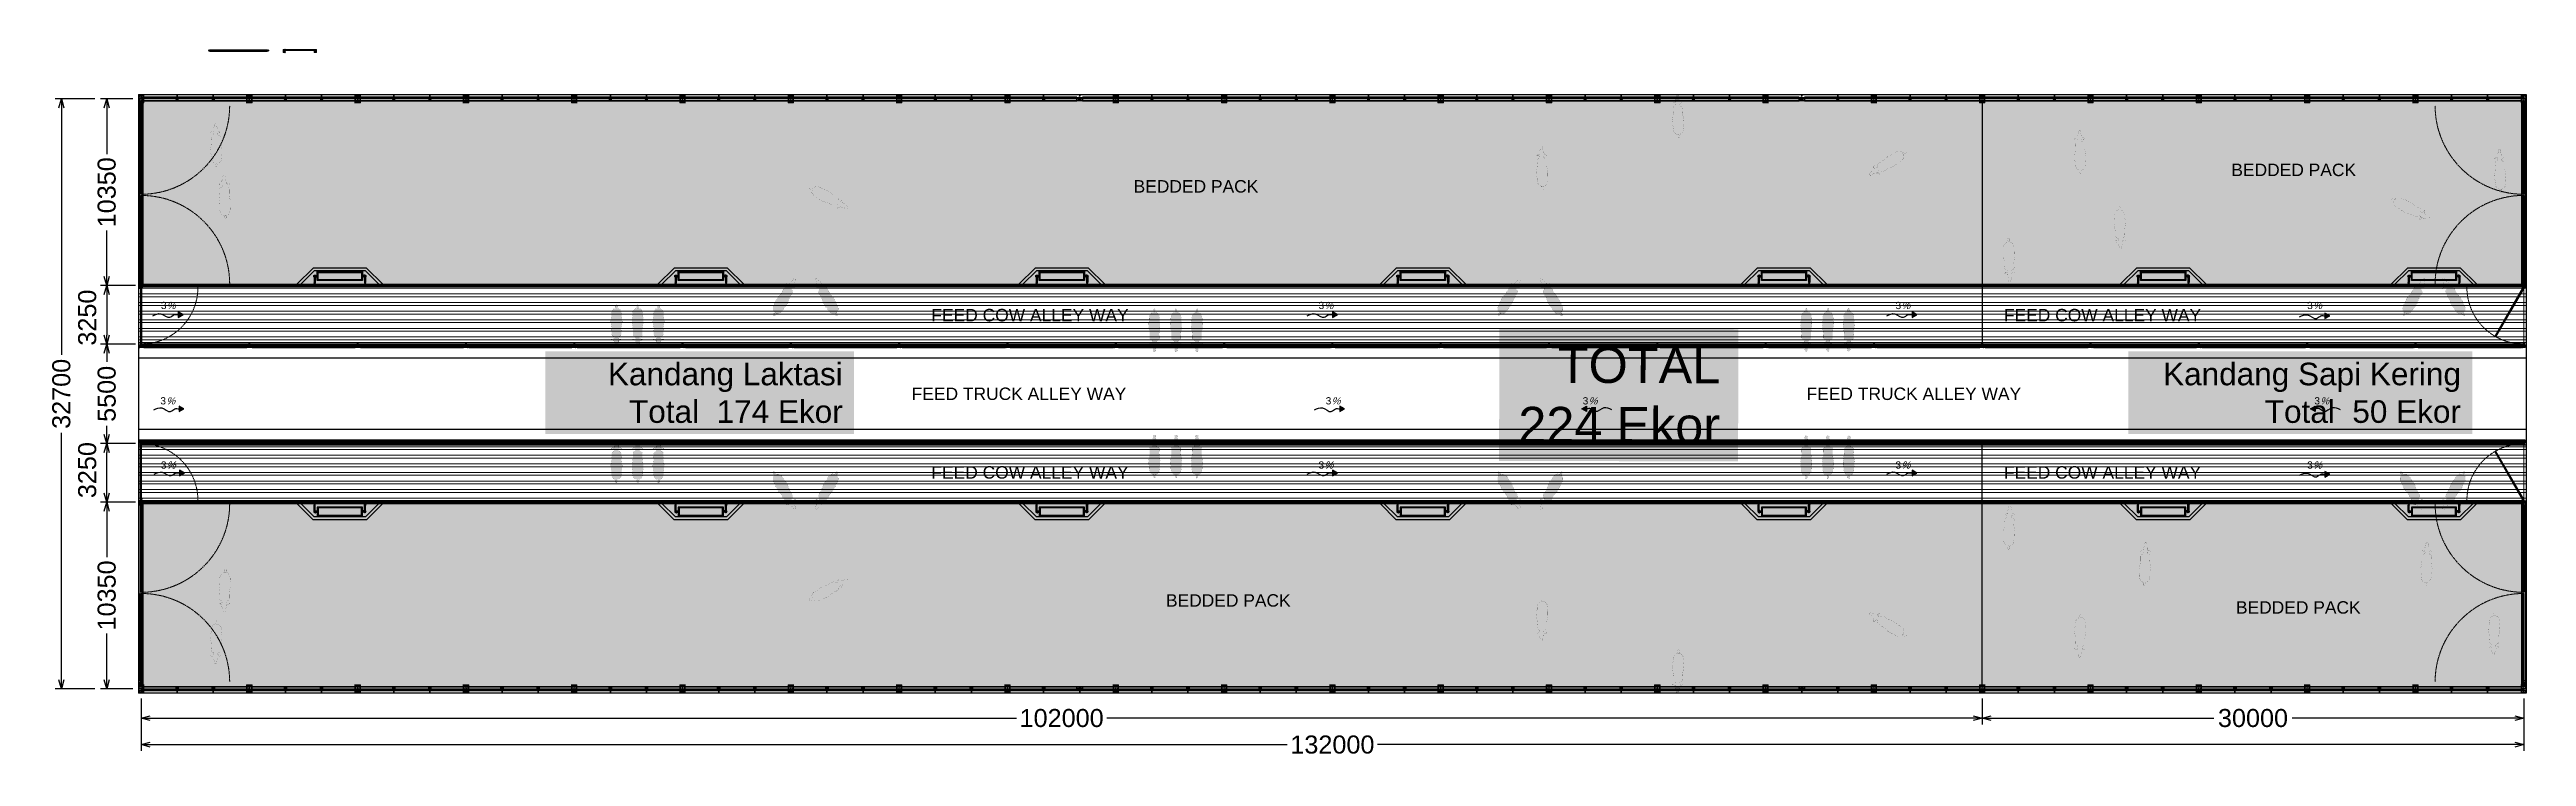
# Model space of a CAD drawing. Header units: millimetres. Extents: x -61993 to 642891, y -429158 to 50967.
# Drawn here: x 338042 to 475261, y -165437 to -126245 of the extents above; entities that cross this region are included whole.
import ezdxf

# ---------------------------------------------------------------- set-up
doc = ezdxf.new("R2010")
doc.units = ezdxf.units.MM
doc.linetypes.add('ACAD_ISO03W100', pattern=[30, 12, -18])
doc.linetypes.add('CENTER', pattern=[50.8, 31.75, -6.35, 6.35, -6.35])
for name, color, linetype, lineweight in [('0.00', 252, 'Continuous', 0), ('0.05', 40, 'Continuous', 5), ('0.09', 172, 'Continuous', 9), ('AS', 10, 'Continuous', 0), ('HATCH', 251, 'Continuous', 0), ('WF 300 X 150', 43, 'Continuous', 0)]:
    doc.layers.add(name, color=color, linetype=linetype, lineweight=lineweight)
for name, color, linetype in [('Cow', 30, 'Continuous'), ('Gate', 6, 'Continuous'), ('headlock', 30, 'Continuous'), ('KERB', 130, 'Continuous'), ('Pipa Galv', 1, 'Continuous'), ('Railing', 7, 'Continuous'), ('TEXT', 152, 'Continuous')]:
    doc.layers.add(name, color=color, linetype=linetype)
doc.styles.add('C10O', font='complex', dxfattribs={"oblique": 20, "height": 0.14})
doc.styles.add('SANSERIF', font='sanss___.ttf', dxfattribs={"height": 2})
doc.styles.add('SANSERIF23', font='sanss___.ttf', dxfattribs={"height": 2.3})
doc.dimstyles.new('Sagoe_2_mm', dxfattribs={"dimscale": 25, "dimtxt": 2, "dimasz": 1, "dimexe": 0.7, "dimexo": 0.625, "dimtad": 0, "dimdec": 0, "dimzin": 1, "dimdsep": 46, "dimtxsty": 'SANSERIF', "dimblk": 'OPEN30', "dimcen": 1, "dimclrd": 1, "dimclre": 1, "dimclrt": 152, "dimadec": 0, "dimazin": 0, "dimtfac": 1, "dimtdec": 0, "dimtofl": 0, "dimtmove": 1, "dimatfit": 3, "dimfxl": 1, "dimarcsym": 0})
pattern_1 = [(45, (1363.141, -798.975), (-8.838835, 8.838835), []), (45, (1371.98, -798.975), (-8.838835, 8.838835), [15.625, -3.125, 0, -3.125])]

msp = doc.modelspace()

# ---------------------------------------------------------------- texts
at = {"color": 152, "char_height": 690, "attachment_point": 5, "style": 'SANSERIF23'}
for s, insert in [('BEDDED PACK', (462366.982, -132922.227)), ('BEDDED PACK', (401552.596, -133835.437)), ('FEED COW ALLEY WAY', (392358.351, -140974.701)), ('FEED COW ALLEY WAY', (451775.045, -140974.701)), ('FEED TRUCK ALLEY WAY', (391748.609, -145334.001)), ('FEED TRUCK ALLEY WAY', (441323.814, -145334.001)), ('FEED COW ALLEY WAY', (392358.351, -149693.301)), ('FEED COW ALLEY WAY', (451775.045, -149693.301)), ('BEDDED PACK', (403345.009, -156790.386)), ('BEDDED PACK', (462620.817, -157177.457))]:
    msp.add_mtext(s, dxfattribs=dict(at, insert=insert))
at = {"layer": 'TEXT', "char_height": 400, "style": 'C10O'}
for insert, attachment_point in [((344210.452, -140638.18), 7), ((408343.017, -140640.105), 7), ((440306.158, -140640.105), 7), ((463113.627, -140640.105), 7), ((344181.792, -145520.316), 1), ((408738.8, -145520.316), 1), ((422974.461, -145520.316), 1), ((463509.41, -145520.316), 1), ((344210.452, -149080.692), 1), ((408343.017, -149078.767), 1), ((440306.158, -149078.767), 1), ((463113.627, -149078.767), 1)]:
    msp.add_mtext_dynamic_manual_height_columns('{\\fArial|b0|i0|c0|p34;\\Q0;3\\Q20;%}', width=2782.72285, gutter_width=1.68, heights=[0], dxfattribs=dict(at, insert=insert, attachment_point=attachment_point))
at = {"layer": 'TEXT', "color": 1, "insert": (430601.188, -142745.751), "char_height": 2000, "attachment_point": 3, "rotation": 359.85053569, "style": 'C10O', "bg_fill": 1, "box_fill_scale": 1.5, "bg_fill_color": 7, "bg_fill_true_color": 16777215, "bg_fill_transparency": 0}
msp.add_mtext_dynamic_manual_height_columns('{\\fArial|b0|i0|c0|p34;\\Q0;TOTAL \\P224 Ekor}', width=11241.00955, gutter_width=1.008, heights=[0], dxfattribs=at)
at = {"layer": 'TEXT', "color": 1, "char_height": 1250, "attachment_point": 3, "style": 'C10O', "bg_fill": 1, "box_fill_scale": 1.5, "bg_fill_color": 7, "bg_fill_true_color": 16777215, "bg_fill_transparency": 0}
for s, width, insert in [('{\\fArial|b0|i0|c0|p34;\\Q0;Kandang Laktasi\\PTotal  174 Ekor}', 15842.23229, (381983.444, -143608.366)), ('{\\fArial|b0|i0|c0|p34;\\Q0;Kandang Sapi Kering\\PTotal  50 Ekor}', 17808.5934, (471633.068, -143608.366))]:
    msp.add_mtext_dynamic_manual_height_columns(s, width=width, gutter_width=1.008, heights=[0], dxfattribs=dict(at, insert=insert))

# ---------------------------------------------------------------- blocks, each defined once
blk = doc.blocks.new('Headlock Post')
at = {"color": 42}
for p, q in [((-87, 105), (-87, 113)), ((-87, 105), (-71, 105)), ((-84, 105), (-84, 113)), ((-83, 185), (-83, 121)), ((-83, 97), (-83, 105)), ((-75, 97), (-83, 97)), ((-75, 185), (-75, 121)), ((-75, 105), (-75, 97)), ((-74, 105), (-74, 113)), ((-71, 105), (-71, 113)), ((-50, 54), (-50, 46)), ((-50, 54), (-34, 54)), ((-47, 54), (-47, 46)), ((-46, 62), (-46, 54)), ((-38, 62), (-46, 62)), ((-38, 54), (-38, 62)), ((-37, 54), (-37, 46)), ((-34, 54), (-34, 46)), ((34, 54), (34, 46)), ((50, 54), (34, 54)), ((37, 54), (37, 46)), ((38, 54), (38, 62)), ((38, 62), (46, 62)), ((46, 62), (46, 54)), ((47, 54), (47, 46)), ((50, 54), (50, 46)), ((71, 105), (71, 113)), ((87, 105), (71, 105)), ((74, 105), (74, 113)), ((75, 185), (75, 121)), ((75, 105), (75, 97)), ((75, 97), (83, 97)), ((83, 185), (83, 121)), ((83, 97), (83, 105)), ((84, 105), (84, 113)), ((87, 105), (87, 113))]:
    blk.add_line(p, q, dxfattribs=at)
at = {"color": 42, "linetype": 'ACAD_ISO03W100', "ltscale": 0.01}
for p, q in [((-83, 113), (-83, 121)), ((-75, 113), (-75, 121)), ((75, 113), (75, 121)), ((83, 113), (83, 121))]:
    blk.add_line(p, q, dxfattribs=at)
at = {"color": 6}
for points in [[(-99, 113), (-99, 121), (99, 121), (99, 113)], [(-70, 38), (-70, 46), (70, 46), (70, 38)]]:
    blk.add_lwpolyline(points, close=True, dxfattribs=at)
at = {"color": 42}
for points in [[(-46, 38), (-46, 0, 0.9999922), (46, 0), (46, 38)], [(-38, 38), (-38, 0, 1), (38, 0), (38, 38)]]:
    blk.add_lwpolyline(points, format="xyb", dxfattribs=at)
for centre in [(-79, 185), (79, 185)]:
    blk.add_arc(centre, 4, 0, 180, dxfattribs=at)
at = {"layer": 'Pipa Galv'}
for p, q in [((-30, 75), (-30, 113)), ((-30, 46), (-30, 113)), ((30, 75), (30, 113)), ((30, 46), (30, 113))]:
    blk.add_line(p, q, dxfattribs=at)
for radius in [38.1, 32]:
    blk.add_circle((0, 0), radius, dxfattribs=at)
blk = doc.blocks.new('headlockpart')
at = {"layer": 'headlock'}
for p, q in [((30, 68), (0, 68)), ((0, 63), (0, 68)), ((1303, 63), (0, 63)), ((0, 10), (0, 15)), ((1303, 15), (0, 15)), ((30, 10), (0, 10)), ((7, 70), (6, 69)), ((8, 8), (6, 9)), ((8, 70), (7, 70)), ((23, 68), (7, 68)), ((7, 15), (7, 63)), ((23, 63), (7, 63)), ((23, 15), (7, 15)), ((7, 10), (23, 10)), ((8, 76), (8, 76)), ((8, 70), (8, 76)), ((8, 76), (8, 76)), ((21, 76), (8, 76)), ((15, 70), (8, 70)), ((8, 8), (8, 2)), ((8, 2), (8, 2)), ((9, 2), (8, 2)), ((9, 2), (21, 2)), ((15, 70), (15, 76)), ((21, 70), (15, 70)), ((15, 8), (15, 2)), ((21, 76), (21, 76)), ((21, 2), (21, 2)), ((21, 70), (21, 76)), ((21, 76), (21, 76)), ((23, 70), (21, 70)), ((21, 8), (24, 9)), ((21, 8), (21, 2)), ((21, 2), (21, 2)), ((23, 70), (24, 69)), ((23, 15), (23, 63)), ((30, 63), (30, 68)), ((30, 10), (30, 15)), ((43, 15), (43, 63)), ((43, 47), (477, 47)), ((477, 31), (43, 31)), ((84, 31), (405, 31)), ((637, 63), (489, 63)), ((489, 16), (637, 16)), ((533, 15), (518, 15)), ((533, 15), (518, 15)), ((660, 68), (630, 68)), ((630, 63), (630, 68)), ((630, 10), (630, 15)), ((660, 10), (630, 10)), ((1160, 15), (635, 15)), ((637, 70), (636, 69)), ((653, 68), (636, 68)), ((636, 10), (653, 10)), ((638, 8), (636, 9)), ((638, 70), (637, 70)), ((637, 15), (637, 63)), ((653, 63), (637, 63)), ((653, 15), (637, 15)), ((638, 76), (638, 76)), ((638, 70), (638, 76)), ((638, 76), (638, 76)), ((651, 76), (638, 76)), ((645, 70), (638, 70)), ((638, 8), (638, 2)), ((638, 2), (638, 2)), ((639, 2), (638, 2)), ((639, 2), (651, 2)), ((645, 70), (645, 76)), ((651, 70), (645, 70)), ((645, 8), (645, 2)), ((651, 70), (651, 76)), ((651, 76), (651, 76)), ((651, 76), (651, 76)), ((652, 70), (651, 70)), ((651, 8), (653, 9)), ((651, 8), (651, 2)), ((651, 2), (651, 2)), ((651, 2), (651, 2)), ((652, 70), (653, 69)), ((653, 15), (653, 63)), ((660, 63), (660, 68)), ((660, 10), (660, 15)), ((673, 15), (673, 63)), ((673, 47), (1106, 47)), ((673, 31), (1106, 31)), ((1266, 63), (1118, 63)), ((1118, 16), (1266, 16)), ((1162, 15), (1147, 15)), ((1162, 15), (1147, 15)), ((1289, 68), (1259, 68)), ((1259, 63), (1259, 68)), ((1259, 10), (1259, 15)), ((1289, 10), (1259, 10)), ((1267, 70), (1266, 69)), ((1283, 68), (1266, 68)), ((1266, 15), (1266, 63)), ((1282, 63), (1266, 63)), ((1282, 15), (1266, 15)), ((1266, 10), (1283, 10)), ((1268, 8), (1266, 9)), ((1268, 70), (1267, 70)), ((1268, 76), (1268, 76)), ((1268, 70), (1268, 76)), ((1268, 76), (1268, 76)), ((1281, 76), (1268, 76)), ((1274, 70), (1268, 70)), ((1268, 8), (1268, 2)), ((1268, 2), (1268, 2)), ((1269, 2), (1268, 2)), ((1269, 2), (1280, 2)), ((1274, 70), (1274, 76)), ((1281, 70), (1274, 70)), ((1274, 8), (1274, 2)), ((1280, 2), (1281, 2)), ((1281, 70), (1281, 76)), ((1281, 76), (1281, 76)), ((1281, 76), (1281, 76)), ((1282, 70), (1281, 70)), ((1281, 8), (1283, 9)), ((1281, 8), (1281, 2)), ((1281, 2), (1281, 2)), ((1282, 70), (1283, 69)), ((1282, 15), (1282, 63)), ((1289, 63), (1289, 68)), ((1289, 10), (1289, 15)), ((1303, 15), (1303, 63))]:
    blk.add_line(p, q, dxfattribs=at)
at = {"layer": 'headlock', "linetype": 'CENTER', "ltscale": 0.01}
for p, q in [((15, 0), (15, 81)), ((645, 0), (645, 81)), ((1274, 0), (1274, 81))]:
    blk.add_line(p, q, dxfattribs=at)
at = {"layer": 'headlock', "ltscale": 0.001}
for p, q in [((477, 28), (477, 51)), ((1106, 28), (1106, 51))]:
    blk.add_line(p, q, dxfattribs=at)
at = {"layer": 'headlock'}
for centre, radius, start, end in [((7, 69), 0.6, 115, 270), ((7, 9), 0.6, 90, 245), ((23, 69), 0.6, 270, 65), ((23, 9), 0.6, 295, 90), ((489, 51), 12, 90, 180), ((489, 28), 12, 180, 270), ((636, 69), 0.6, 115, 270), ((636, 9), 0.6, 90, 245), ((653, 69), 0.6, 270, 65), ((653, 9), 0.6, 295, 90), ((1118, 51), 12, 90, 180), ((1118, 28), 12, 180, 270), ((1266, 9), 0.6, 90, 245), ((1266, 69), 0.6, 115, 270), ((1283, 69), 0.6, 270, 65), ((1283, 9), 0.6, 295, 90)]:
    blk.add_arc(centre, radius, start, end, dxfattribs=at)
for points, weights in [([(8, 76), (12, 77), (15, 76)], [1, 1.15470053838, 1]), ([(8, 8), (12, 7), (15, 8)], [1.08180853477, 1.24916489753, 1.08180853477]), ([(8, 2), (12, 2), (15, 2)], [1, 1.15470053838, 1]), ([(15, 76), (18, 77), (21, 76)], [1, 1.15470053838, 1]), ([(15, 8), (18, 7), (21, 8)], [1.08180853477, 1.24916489753, 1.08180853477]), ([(15, 2), (18, 2), (21, 2)], [1, 1.15470053838, 1]), ([(638, 76), (641, 77), (645, 76)], [1, 1.15470053838, 1]), ([(638, 8), (641, 7), (645, 8)], [1.08180853477, 1.24916489753, 1.08180853477]), ([(638, 2), (641, 2), (645, 2)], [1, 1.15470053838, 1]), ([(645, 76), (648, 77), (651, 76)], [1, 1.15470053838, 1]), ([(645, 8), (648, 7), (651, 8)], [1.08180853477, 1.24916489753, 1.08180853477]), ([(645, 2), (648, 2), (651, 2)], [1, 1.15470053838, 1]), ([(1268, 76), (1271, 77), (1274, 76)], [1, 1.15470053838, 1]), ([(1268, 8), (1271, 7), (1274, 8)], [1.08180853477, 1.24916489753, 1.08180853477]), ([(1268, 2), (1271, 2), (1274, 2)], [1, 1.15470053838, 1]), ([(1274, 76), (1278, 77), (1281, 76)], [1, 1.15470053838, 1]), ([(1274, 8), (1278, 7), (1281, 8)], [1.08180853477, 1.24916489753, 1.08180853477]), ([(1274, 2), (1278, 2), (1281, 2)], [1, 1.15470053838, 1])]:
    blk.add_rational_spline(points, weights, degree=2, dxfattribs=at)
blk = doc.blocks.new('*U204')
at = {"layer": '0.00'}
blk.add_blockref('headlockpart', (-689, -40), dxfattribs=at)
blk = doc.blocks.new('*U205')
at = {"color": 0, "linetype": 'ByBlock', "lineweight": -2, "transparency": 16777216}
for p in [(0, 0), (1259, 0), (2519, 0), (3778, 0)]:
    blk.add_blockref('*U204', p, dxfattribs=at)
blk = doc.blocks.new('Headlock+POST')
at = {"layer": 'Pipa Galv'}
for points in [[(-83, 180), (6083, 180)], [(6083, 121), (-83, 121)]]:
    blk.add_lwpolyline(points, dxfattribs=at)
for name, p in [('Headlock Post', (0, 0)), ('*U205', (821, 151)), ('Headlock Post', (6000, 0))]:
    blk.add_blockref(name, p)
at = {"layer": '0.00'}
blk.add_blockref('headlockpart', (4540, 111), dxfattribs=at)
blk = doc.blocks.new('*U87')
blk.add_blockref('Headlock+POST', (-3000, -73))
blk = doc.blocks.new('*U88')
at = {"color": 0, "linetype": 'ByBlock', "lineweight": -2, "transparency": 16777216}
for p in [(0, 0), (6000, 0), (12000, 0), (18000, 0), (24000, 0), (30000, 0), (36000, 0), (42000, 0), (48000, 0), (54000, 0), (60000, 0), (66000, 0), (72000, 0), (78000, 0), (84000, 0), (90000, 0), (96000, 0), (102000, 0), (108000, 0), (114000, 0), (120000, 0), (126000, 0)]:
    blk.add_blockref('*U87', p, dxfattribs=at)
blk = doc.blocks.new('cow top')
h = blk.add_hatch(color=0)
h.dxf.hatch_style = 1
h.paths.add_polyline_path([(134.90334, -498.98442), (121.50402, -508.63428), (95.37396, -520.52088), (100.37544, -552.6675), (115.60956, -594.88836), (136.21674, -616.14498), (166.2804, -632.74332), (199.79718, -646.63566), (238.35834, -673.26534), (264.77022, -736.758), (265.05798, -837.00936), (255.69522, -1030.01316), (262.2807, -1044.65724), (274.38378, -1152.74808), (274.0056, -1151.10072), (292.71264, -1281.34512), (317.8923, -1411.54728), (308.95788, -1528.5369), (309.73206, -1637.35836), (282.4074, -1713.7329), (281.26824, -1740.23652), (283.62906, -1751.78454), (290.88708, -1783.86516), (289.8423, -1813.3236), (287.42076, -1874.45082), (275.79618, -1936.69146), (263.67198, -2003.30922), (238.77216, -2051.61066), (228.59826, -2066.8362), (216.0345, -2089.18644), (172.94508, -2149.55598), (141.7548, -2155.90716), (124.51626, -2167.45188), (115.8465, -2169.23652), (100.7589, -2174.4657), (86.56296, -2180.36016), (57.69852, -2186.02164), (17.89656, -2180.08428), (52.41852, -2240.71782), (55.71852, -2281.49196), (51.85818, -2334.2517), (40.94838, -2351.0256), (26.48052, -2368.70766), (5.20212, -2385.5964), (-5.18232, -2384.10414), (-26.46072, -2367.2154), (-40.92858, -2349.53334), (-51.83838, -2332.7601), (-55.69872, -2280.00036), (-56.43924, -2266.55286), (-52.39938, -2239.22622), (-17.87676, -2178.59202), (-57.67872, -2184.53004), (-86.54316, -2178.86856), (-100.7391, -2172.97344), (-115.8267, -2167.74426), (-124.49646, -2165.96028), (-141.735, -2154.41556), (-172.92528, -2148.06438), (-216.0147, -2087.69484), (-228.57846, -2065.34394), (-238.75236, -2050.11906), (-263.65218, -2001.81696), (-275.77638, -1935.19986), (-287.40096, -1872.95922), (-289.8225, -1811.83134), (-290.86728, -1782.37356), (-283.60926, -1750.29294), (-288.66816, -1712.2182), (-309.71226, -1635.8661), (-308.93808, -1527.0453), (-317.8725, -1410.05568), (-292.69284, -1279.85352), (-274.36398, -1151.25582), (-273.9858, -1149.60846), (-262.2609, -1043.16498), (-255.67476, -1028.52156), (-265.03818, -835.5171), (-264.75042, -735.2664), (-238.33854, -671.77374), (-199.77738, -645.1434), (-166.2606, -631.25106), (-136.19694, -614.65272), (-108.6228, -572.65098), (-100.35564, -551.17524), (-93.50022, -533.38362), (-104.75784, -515.01912), (-121.48422, -507.14268), (-138.89964, -494.6007), (-154.2123, -484.28226), (-182.23326, -476.63154), (-202.31442, -477.4077), (-244.02708, -475.91412), (-270.36504, -470.44602), (-293.57724, -473.7249), (-293.2545, -463.3002), (-283.37628, -454.03248), (-278.23026, -450.59586), (-252.23946, -439.35738), (-230.4918, -427.95324), (-210.85086, -414.32688), (-186.08502, -398.277), (-169.21476, -394.54998), (-123.79752, -419.84646), (-130.80276, -408.77034), (-133.21902, -393.73752), (-130.38564, -358.74696), (-129.37122, -327.3534), (-124.16514, -309.57828), (-128.48352, -296.43306), (-126.12402, -281.84244), (-124.26084, -275.28072), (-121.56936, -267.37524), (-117.60276, -263.11824), (-111.01332, -260.50068), (-101.37534, -228.12966), (-78.16314, -164.15982), (-71.41794, -130.00086), (-80.83284, -82.89006), (-75.27102, -61.67172), (-68.74032, -44.18568), (-64.83774, -35.84988), (-61.96872, -28.0137), (-53.38938, -10.5501), (-37.63254, 2.38392), (-21.8559, 8.00844), (0, 0), (21.8757, 6.51618), (37.65234, 0.89232), (53.40918, -12.0417), (61.98852, -29.5053), (68.76012, -45.67728), (75.29082, -63.16332), (80.85264, -84.38166), (73.92132, -110.76714), (71.00544, -142.21152), (87.20448, -211.992), (97.60806, -235.92228), (102.62736, -255.31638), (107.85588, -260.5515), (117.62256, -264.60984), (121.58916, -268.86684), (124.28064, -276.77232), (126.14382, -283.33404), (128.50332, -297.92466), (123.453, -314.89458), (129.87942, -349.00338), (133.23882, -395.22912), (130.82256, -410.26194), (125.84946, -420.20616), (161.84982, -400.93416), (169.23456, -396.04158), (186.10482, -399.7686), (210.87066, -415.81848), (230.51226, -429.44484), (253.15488, -440.33286), (273.5502, -451.38852), (293.2743, -464.7918), (293.59704, -475.2165), (270.38484, -471.93762), (244.04688, -477.40572), (202.33422, -478.8993), (182.25306, -478.12314), (154.2321, -485.77452), (138.91944, -496.0923)])
at = {"color": 0, "const_width": 4.179}
blk.add_lwpolyline([(134.90334, -498.98442), (121.50402, -508.63428), (95.37396, -520.52088), (100.37544, -552.6675), (115.60956, -594.88836), (136.21674, -616.14498), (166.2804, -632.74332), (199.79718, -646.63566), (238.35834, -673.26534), (264.77022, -736.758), (265.05798, -837.00936), (255.69522, -1030.01316), (262.2807, -1044.65724), (274.38378, -1152.74808), (274.0056, -1151.10072), (292.71264, -1281.34512), (317.8923, -1411.54728), (308.95788, -1528.5369), (309.73206, -1637.35836), (282.4074, -1713.7329), (281.26824, -1740.23652), (283.62906, -1751.78454), (290.88708, -1783.86516), (289.8423, -1813.3236), (287.42076, -1874.45082), (275.79618, -1936.69146), (263.67198, -2003.30922), (238.77216, -2051.61066), (228.59826, -2066.8362), (216.0345, -2089.18644), (172.94508, -2149.55598), (141.7548, -2155.90716), (124.51626, -2167.45188), (115.8465, -2169.23652), (100.7589, -2174.4657), (86.56296, -2180.36016), (57.69852, -2186.02164), (17.89656, -2180.08428), (52.41852, -2240.71782), (55.71852, -2281.49196), (51.85818, -2334.2517), (40.94838, -2351.0256), (26.48052, -2368.70766), (5.20212, -2385.5964), (-5.18232, -2384.10414), (-26.46072, -2367.2154), (-40.92858, -2349.53334), (-51.83838, -2332.7601), (-55.69872, -2280.00036), (-56.43924, -2266.55286), (-52.39938, -2239.22622), (-17.87676, -2178.59202), (-57.67872, -2184.53004), (-86.54316, -2178.86856), (-100.7391, -2172.97344), (-115.8267, -2167.74426), (-124.49646, -2165.96028), (-141.735, -2154.41556), (-172.92528, -2148.06438), (-216.0147, -2087.69484), (-228.57846, -2065.34394), (-238.75236, -2050.11906), (-263.65218, -2001.81696), (-275.77638, -1935.19986), (-287.40096, -1872.95922), (-289.8225, -1811.83134), (-290.86728, -1782.37356), (-283.60926, -1750.29294), (-288.66816, -1712.2182), (-309.71226, -1635.8661), (-308.93808, -1527.0453), (-317.8725, -1410.05568), (-292.69284, -1279.85352), (-274.36398, -1151.25582), (-273.9858, -1149.60846), (-262.2609, -1043.16498), (-255.67476, -1028.52156), (-265.03818, -835.5171), (-264.75042, -735.2664), (-238.33854, -671.77374), (-199.77738, -645.1434), (-166.2606, -631.25106), (-136.19694, -614.65272), (-108.6228, -572.65098), (-100.35564, -551.17524), (-93.50022, -533.38362), (-104.75784, -515.01912), (-121.48422, -507.14268), (-138.89964, -494.6007), (-154.2123, -484.28226), (-182.23326, -476.63154), (-202.31442, -477.4077), (-244.02708, -475.91412), (-270.36504, -470.44602), (-293.57724, -473.7249), (-293.2545, -463.3002), (-283.37628, -454.03248), (-278.23026, -450.59586), (-252.23946, -439.35738), (-230.4918, -427.95324), (-210.85086, -414.32688), (-186.08502, -398.277), (-169.21476, -394.54998), (-123.79752, -419.84646), (-130.80276, -408.77034), (-133.21902, -393.73752), (-130.38564, -358.74696), (-129.37122, -327.3534), (-124.16514, -309.57828), (-128.48352, -296.43306), (-126.12402, -281.84244), (-124.26084, -275.28072), (-121.56936, -267.37524), (-117.60276, -263.11824), (-111.01332, -260.50068), (-101.37534, -228.12966), (-78.16314, -164.15982), (-71.41794, -130.00086), (-80.83284, -82.89006), (-75.27102, -61.67172), (-68.74032, -44.18568), (-64.83774, -35.84988), (-61.96872, -28.0137), (-53.38938, -10.5501), (-37.63254, 2.38392), (-21.8559, 8.00844), (0, 0), (21.8757, 6.51618), (37.65234, 0.89232), (53.40918, -12.0417), (61.98852, -29.5053), (68.76012, -45.67728), (75.29082, -63.16332), (80.85264, -84.38166), (73.92132, -110.76714), (71.00544, -142.21152), (87.20448, -211.992), (97.60806, -235.92228), (102.62736, -255.31638), (107.85588, -260.5515), (117.62256, -264.60984), (121.58916, -268.86684), (124.28064, -276.77232), (126.14382, -283.33404), (128.50332, -297.92466), (123.453, -314.89458), (129.87942, -349.00338), (133.23882, -395.22912), (130.82256, -410.26194), (125.84946, -420.20616), (161.84982, -400.93416), (169.23456, -396.04158), (186.10482, -399.7686), (210.87066, -415.81848), (230.51226, -429.44484), (253.15488, -440.33286), (273.5502, -451.38852), (293.2743, -464.7918), (293.59704, -475.2165), (270.38484, -471.93762), (244.04688, -477.40572), (202.33422, -478.8993), (182.25306, -478.12314), (154.2321, -485.77452), (138.91944, -496.0923), (134.90334, -498.98442)], dxfattribs=at)
blk = doc.blocks.new('ARROW')
h = blk.add_hatch(color=0)
h.dxf.hatch_style = 1
h.paths.add_polyline_path([(0, 0), (-22, 13), (-22, -13)])
at = {"color": 0}
blk.add_lwpolyline([(0, 0), (-22, 13), (-22, -13)], close=True, dxfattribs=at)
blk.add_spline([(-139, -5), (-102, 4), (-61, -12), (-41, 0), (-22, 0)], degree=3, dxfattribs=at)
blk = doc.blocks.new('*U215')
at = {"layer": 'Gate', "color": 0}
for p, q in [((0, 5), (4, 5)), ((0, 4), (4, 4)), ((9, 1), (4, 1)), ((8, 1), (4, 1)), ((9, 1), (14, 1)), ((10, 1), (14, 1)), ((18, 4), (15, 4)), ((18, 3), (15, 3)), ((18, 3), (322, 3)), ((0, -4), (4, -4)), ((0, -5), (4, -5)), ((9, -1), (4, -1)), ((8, -1), (4, -1)), ((9, -1), (14, -1)), ((10, -1), (14, -1)), ((18, -3), (15, -3)), ((18, -4), (15, -4)), ((18, -3), (322, -3))]:
    blk.add_line(p, q, dxfattribs=at)
for points in [[(4, -6), (4, -6), (4, 6), (4, 6)], [(15, -5), (14, -5), (14, 5), (15, 5)]]:
    blk.add_lwpolyline(points, close=True, dxfattribs=at)
for centre, radius in [((0, 0), 3.8), ((9, 0), 1.27)]:
    blk.add_circle(centre, radius, dxfattribs=at)
at = {"layer": 'Gate', "color": 0, "linetype": 'CENTER', "lineweight": 0, "ltscale": 0.2}
blk.add_arc((9, 0), 315, 0, 90, dxfattribs=at)
at = {"layer": 'Gate', "color": 0}
for centre, radius, start, end in [((0, 0), 4.6, 90, 270), ((18, 0), 3, 90, 270), ((18, 0), 3.8, 52.1364, 90), ((322, 0), 3, 270, 90), ((18, 0), 3.8, 270, 307.8636)]:
    blk.add_arc(centre, radius, start, end, dxfattribs=at)
blk = doc.blocks.new('*U216')
at = {"layer": 'Gate', "color": 0}
for p, q in [((15, 7), (278, 159)), ((18, 2), (281, 154)), ((0, 5), (4, 5)), ((0, 4), (4, 4)), ((9, 1), (4, 1)), ((8, 1), (4, 1)), ((9, 1), (13, 4)), ((10, 1), (13, 3)), ((10, -1), (14, 1)), ((11, 0), (14, 2)), ((15, 8), (12, 6)), ((15, 7), (13, 5)), ((18, 2), (16, 0)), ((19, 1), (16, -1)), ((0, -4), (4, -4)), ((0, -5), (4, -5)), ((9, -1), (4, -1)), ((8, -1), (4, -1))]:
    blk.add_line(p, q, dxfattribs=at)
for points in [[(4, -6), (4, -6), (4, 6), (4, 6)], [(17, -2), (16, -2), (11, 7), (12, 7)]]:
    blk.add_lwpolyline(points, close=True, dxfattribs=at)
for centre, radius in [((0, 0), 3.8), ((9, 0), 1.27)]:
    blk.add_circle(centre, radius, dxfattribs=at)
at = {"layer": 'Gate', "color": 0, "linetype": 'CENTER', "lineweight": 0, "ltscale": 0.2}
blk.add_arc((9, 0), 315, 0, 90, dxfattribs=at)
at = {"layer": 'Gate', "color": 0}
for centre, radius, start, end in [((280, 156), 3, 300, 120), ((0, 0), 4.6, 90, 270), ((17, 4), 3, 120, 300), ((17, 4), 3.8, 82.1364, 120), ((17, 4), 3.8, 300, 337.8636)]:
    blk.add_arc(centre, radius, start, end, dxfattribs=at)
blk = doc.blocks.new('A$C085D16B7')
at = {"layer": '0.00', "ltscale": 0.5}
h = blk.add_hatch(dxfattribs=at)
h.set_pattern_fill('ANSI35', color=256, scale=50, style=0)
h.set_pattern_definition(pattern_1)
h.paths.add_polyline_path([(450, 288), (0, 288), (25, 250), (425, 250)])
h.paths.add_polyline_path([(425, 25), (25, 25), (0, -12), (450, -12)])
h = blk.add_hatch(dxfattribs=at)
h.set_pattern_fill('ANSI35', color=256, scale=50, style=0)
h.set_pattern_definition([(135, (-913.16, -798.975), (8.83883, 8.83883), []), (135, (-921.999, -798.975), (8.83883, 8.83883), [15.625, -3.125, 0, -3.125])])
h.paths.add_polyline_path([(0, 288), (25, 250), (25, 25), (0, -12)])
at = {"layer": '0.00'}
h = blk.add_hatch(dxfattribs=at)
h.set_pattern_fill('ANSI31', color=256, scale=30, angle=-90, style=0)
h.set_pattern_definition([(315, (619428.904, -11494.7824), (2.65165043, 2.65165043), [])])
edge = h.paths.add_edge_path()
edge.add_line((389, 225), (400, 225))
edge.add_line((400, 225), (400, 50))
edge.add_line((400, 50), (389, 50))
edge.add_line((389, 50), (389, 129))
edge.add_arc((384, 129), 5, 0, 90)
edge.add_line((384, 134), (66, 134))
edge.add_arc((66, 129), 5, 90, 180)
edge.add_line((61, 129), (61, 50))
edge.add_line((61, 50), (50, 50))
edge.add_line((50, 50), (50, 225))
edge.add_line((50, 225), (61, 225))
edge.add_line((61, 225), (61, 146))
edge.add_arc((66, 146), 5, 180, 270)
edge.add_line((66, 141), (384, 141))
edge.add_arc((384, 146), 5, -90, 0)
edge.add_line((389, 146), (389, 225))
at = {"layer": '0.00', "ltscale": 0.5}
h = blk.add_hatch(dxfattribs=at)
h.set_pattern_fill('ANSI35', color=256, scale=50, style=0)
h.set_pattern_definition(pattern_1)
h.paths.add_polyline_path([(450, 288), (425, 250), (425, 25), (450, -12)])
at = {"layer": '0.05', "ltscale": 0.5}
for points in [[(0, 288), (25, 250)], [(25, 25), (0, -12)], [(425, 250), (450, 288)], [(425, 25), (450, -12)]]:
    blk.add_lwpolyline(points, dxfattribs=at)
blk.add_lwpolyline([(0, -12), (450, -12), (450, 288), (0, 288)], close=True, dxfattribs=at)
at = {"layer": '0.05'}
blk.add_lwpolyline([(25, 250), (25, 25), (425, 25), (425, 250)], close=True, dxfattribs=at)
at = {"layer": '0.09'}
blk.add_lwpolyline([(389, 225), (400, 225), (400, 50), (389, 50), (389, 129, 0.4142136), (384, 134), (66, 134, 0.4142136), (61, 129), (61, 50), (50, 50), (50, 225), (61, 225), (61, 146, 0.4142136), (66, 141), (384, 141, 0.4142136), (389, 146)], format="xyb", close=True, dxfattribs=at)
at = {"layer": 'WF 300 X 150'}
for p, q in [((113, 200), (137, 200)), ((113, 88), (137, 88)), ((125, 212), (125, 188)), ((125, 76), (125, 99)), ((237, 200), (213, 200)), ((237, 88), (213, 88)), ((225, 212), (225, 188)), ((225, 76), (225, 99)), ((337, 200), (313, 200)), ((337, 88), (313, 88)), ((325, 212), (325, 188)), ((325, 76), (325, 99))]:
    blk.add_line(p, q, dxfattribs=at)
for centre in [(125, 200), (125, 88), (225, 200), (225, 88), (325, 200), (325, 88)]:
    blk.add_circle(centre, 9.55, dxfattribs=at)
blk = doc.blocks.new('*U91')
at = {"layer": '0.05', "ltscale": 0.5, "rotation": 89.99999999999999}
blk.add_blockref('A$C085D16B7', (138, -225), dxfattribs=at)
blk = doc.blocks.new('*U92')
at = {"color": 0, "linetype": 'ByBlock', "lineweight": -2, "transparency": 16777216}
for p in [(0, 32700), (6000, 32700), (12000, 32700), (18000, 32700), (24000, 32700), (30000, 32700), (36000, 32700), (42000, 32700), (48000, 32700), (54000, 32700), (60000, 32700), (66000, 32700), (72000, 32700), (78000, 32700), (84000, 32700), (90000, 32700), (96000, 32700), (102000, 32700), (108000, 32700), (114000, 32700), (120000, 32700), (126000, 32700), (132000, 32700), (0, 0), (6000, 0), (12000, 0), (18000, 0), (24000, 0), (30000, 0), (36000, 0), (42000, 0), (48000, 0), (54000, 0), (60000, 0), (66000, 0), (72000, 0), (78000, 0), (84000, 0), (90000, 0), (96000, 0), (102000, 0), (108000, 0), (114000, 0), (120000, 0), (126000, 0), (132000, 0)]:
    blk.add_blockref('*U91', p, dxfattribs=at)
blk = doc.blocks.new('*U89')
blk.add_blockref('Headlock+POST', (-3000, -73))
blk = doc.blocks.new('*U90')
at = {"color": 0, "linetype": 'ByBlock', "lineweight": -2, "transparency": 16777216}
for p in [(0, 0), (6000, 0), (12000, 0), (18000, 0), (24000, 0), (30000, 0), (36000, 0), (42000, 0), (48000, 0), (54000, 0), (60000, 0), (66000, 0), (72000, 0), (78000, 0), (84000, 0), (90000, 0), (96000, 0), (102000, 0), (108000, 0), (114000, 0), (120000, 0), (126000, 0)]:
    blk.add_blockref('*U89', p, dxfattribs=at)
blk = doc.blocks.new('*U217')
at = {"layer": 'Gate', "color": 0}
for p, q in [((0, 5), (4, 5)), ((0, 4), (4, 4)), ((9, 1), (4, 1)), ((8, 1), (4, 1)), ((9, 1), (14, 1)), ((10, 1), (14, 1)), ((18, 4), (15, 4)), ((18, 3), (15, 3)), ((18, 3), (497, 3)), ((0, -4), (4, -4)), ((0, -5), (4, -5)), ((9, -1), (4, -1)), ((8, -1), (4, -1)), ((9, -1), (14, -1)), ((10, -1), (14, -1)), ((18, -3), (15, -3)), ((18, -4), (15, -4)), ((18, -3), (497, -3))]:
    blk.add_line(p, q, dxfattribs=at)
for points in [[(4, -6), (4, -6), (4, 6), (4, 6)], [(15, -5), (14, -5), (14, 5), (15, 5)]]:
    blk.add_lwpolyline(points, close=True, dxfattribs=at)
for centre, radius in [((0, 0), 3.8), ((9, 0), 1.27)]:
    blk.add_circle(centre, radius, dxfattribs=at)
at = {"layer": 'Gate', "color": 0, "linetype": 'CENTER', "lineweight": 0, "ltscale": 0.2}
blk.add_arc((9, 0), 491, 0, 90, dxfattribs=at)
at = {"layer": 'Gate', "color": 0}
for centre, radius, start, end in [((0, 0), 4.6, 90, 270), ((18, 0), 3, 90, 270), ((18, 0), 3.8, 52.1364, 90), ((497, 0), 3, 270, 90), ((18, 0), 3.8, 270, 307.8636)]:
    blk.add_arc(centre, radius, start, end, dxfattribs=at)
blk = doc.blocks.new('*U218')
at = {"layer": 'Gate', "color": 0}
for p, q in [((0, 5), (4, 5)), ((0, 4), (4, 4)), ((9, 1), (4, 1)), ((8, 1), (4, 1)), ((9, 1), (14, 1)), ((10, 1), (14, 1)), ((18, 4), (15, 4)), ((18, 3), (15, 3)), ((18, 3), (497, 3)), ((0, -4), (4, -4)), ((0, -5), (4, -5)), ((9, -1), (4, -1)), ((8, -1), (4, -1)), ((9, -1), (14, -1)), ((10, -1), (14, -1)), ((18, -3), (15, -3)), ((18, -4), (15, -4)), ((18, -3), (497, -3))]:
    blk.add_line(p, q, dxfattribs=at)
for points in [[(4, -6), (4, -6), (4, 6), (4, 6)], [(15, -5), (14, -5), (14, 5), (15, 5)]]:
    blk.add_lwpolyline(points, close=True, dxfattribs=at)
for centre, radius in [((0, 0), 3.8), ((9, 0), 1.27)]:
    blk.add_circle(centre, radius, dxfattribs=at)
at = {"layer": 'Gate', "color": 0, "linetype": 'CENTER', "lineweight": 0, "ltscale": 0.2}
blk.add_arc((9, 0), 491, 0, 90, dxfattribs=at)
at = {"layer": 'Gate', "color": 0}
for centre, radius, start, end in [((0, 0), 4.6, 90, 270), ((18, 0), 3, 90, 270), ((18, 0), 3.8, 52.1364, 90), ((497, 0), 3, 270, 90), ((18, 0), 3.8, 270, 307.8636)]:
    blk.add_arc(centre, radius, start, end, dxfattribs=at)
blk = doc.blocks.new('_Open30')
at = {"color": 0, "linetype": 'ByBlock', "lineweight": -2}
for p, q in [((-1, 0.27), (0, 0)), ((0, 0), (-1, -0.27)), ((0, 0), (-1, 0))]:
    blk.add_line(p, q, dxfattribs=at)
blk = doc.blocks.new('*D95')
at = {"color": 1, "lineweight": -2, "transparency": 16777216}
for p, q in [((343111, -162222), (343111, -165130)), ((475111, -162222), (475111, -165130)), ((343611, -164780), (406614, -164780)), ((474611, -164780), (411608, -164780))]:
    blk.add_line(p, q, dxfattribs=at)
at = {"layer": 'Defpoints', "color": 0, "transparency": 16777216}
for p in [(343111, -161909), (475111, -161909), (343111, -164780)]:
    blk.add_point(p, dxfattribs=at)
at = {"color": 1, "lineweight": -2, "transparency": 16777216, "xscale": 500, "yscale": 500, "zscale": 500, "rotation": 180}
blk.add_blockref('_Open30', (343111, -164780), dxfattribs=at)
at = {"color": 1, "lineweight": -2, "transparency": 16777216, "xscale": 500, "yscale": 500, "zscale": 500}
blk.add_blockref('_Open30', (475111, -164780), dxfattribs=at)
at = {"color": 152, "transparency": 16777216, "insert": (409111, -164780), "char_height": 1000, "attachment_point": 5, "style": 'SANSERIF'}
blk.add_mtext('132000', dxfattribs=at)
blk = doc.blocks.new('*D97')
at = {"color": 1, "lineweight": -2, "transparency": 16777216}
for p, q in [((445111, -162222), (445111, -163660)), ((475111, -162222), (475111, -163660)), ((445611, -163310), (457947, -163310)), ((474611, -163310), (462275, -163310))]:
    blk.add_line(p, q, dxfattribs=at)
at = {"layer": 'Defpoints', "color": 0, "transparency": 16777216}
for p in [(445111, -161909), (475111, -161909), (445111, -163310)]:
    blk.add_point(p, dxfattribs=at)
at = {"color": 1, "lineweight": -2, "transparency": 16777216, "xscale": 500, "yscale": 500, "zscale": 500, "rotation": 180}
blk.add_blockref('_Open30', (445111, -163310), dxfattribs=at)
at = {"color": 1, "lineweight": -2, "transparency": 16777216, "xscale": 500, "yscale": 500, "zscale": 500}
blk.add_blockref('_Open30', (475111, -163310), dxfattribs=at)
at = {"color": 152, "transparency": 16777216, "insert": (460111, -163310), "char_height": 1000, "attachment_point": 5, "style": 'SANSERIF'}
blk.add_mtext('30000', dxfattribs=at)
blk = doc.blocks.new('*D99')
at = {"color": 1, "lineweight": -2, "transparency": 16777216}
for p, q in [((343111, -162222), (343111, -163660)), ((445111, -162222), (445111, -163660)), ((343611, -163310), (391614, -163310)), ((444611, -163310), (396608, -163310))]:
    blk.add_line(p, q, dxfattribs=at)
at = {"layer": 'Defpoints', "color": 0, "transparency": 16777216}
for p in [(343111, -161909), (445111, -161909), (343111, -163310)]:
    blk.add_point(p, dxfattribs=at)
at = {"color": 1, "lineweight": -2, "transparency": 16777216, "xscale": 500, "yscale": 500, "zscale": 500, "rotation": 180}
blk.add_blockref('_Open30', (343111, -163310), dxfattribs=at)
at = {"color": 1, "lineweight": -2, "transparency": 16777216, "xscale": 500, "yscale": 500, "zscale": 500}
blk.add_blockref('_Open30', (445111, -163310), dxfattribs=at)
at = {"color": 152, "transparency": 16777216, "insert": (394111, -163310), "char_height": 1000, "attachment_point": 5, "style": 'SANSERIF'}
blk.add_mtext('102000', dxfattribs=at)
blk = doc.blocks.new('*U37')
h = blk.add_hatch(color=30)
h.dxf.hatch_style = 1
h.paths.add_polyline_path([(-4, 37, 1), (4, 37, 1)])
h = blk.add_hatch(color=30)
h.dxf.hatch_style = 1
h.paths.add_polyline_path([(4, 0, 1), (-4, 0, 1)])
at = {"layer": 'Railing', "color": 32, "true_color": 0xcd6928}
for p, q in [((-3, 2), (-3, 35)), ((3, 2), (3, 35))]:
    blk.add_line(p, q, dxfattribs=at)
for centre in [(0, 37), (0, 0)]:
    blk.add_circle(centre, 3.8, dxfattribs=at)
blk = doc.blocks.new('*U36')
blk.add_hatch(color=151).paths.add_polyline_path([(20, 260), (-20, 260), (-20, 20), (20, 20)])
for p, q in [((-6.31, 276.19), (-6.31, 274.99)), ((6.31, 276.19), (-6.31, 276.19)), ((6.31, 274.99), (-6.31, 274.99)), ((-5.31, 274.99), (-5.31, 274.29)), ((-5.01, 274.99), (-5.01, 274.29)), ((-4.81, 280), (-4.81, 276.19)), ((-4.81, 274.99), (-4.81, 273.19)), ((-3.81, 280), (-3.81, 276.19)), ((-3.81, 274.99), (-3.81, 273.19)), ((-3.61, 274.99), (-3.61, 274.29)), ((-3.31, 274.99), (-3.31, 274.29)), ((3.31, 274.99), (3.31, 274.29)), ((3.61, 274.99), (3.61, 274.29)), ((3.81, 280), (3.81, 276.19)), ((3.81, 274.99), (3.81, 273.19)), ((4.81, 280), (4.81, 276.19)), ((4.81, 274.99), (4.81, 273.19)), ((5.01, 274.99), (5.01, 274.29)), ((5.31, 274.99), (5.31, 274.29)), ((6.31, 276.19), (6.31, 274.99)), ((-25, 265), (-25, 15)), ((25, 265), (-25, 265)), ((-20, 260), (-20, 20)), ((20, 260), (-20, 260)), ((-4.91, 274.19), (-5.21, 274.19)), ((-3.51, 274.19), (-4.91, 274.19)), ((-3.81, 273.19), (-4.81, 273.19)), ((-3.41, 274.19), (-3.51, 274.19)), ((3.71, 274.19), (3.41, 274.19)), ((5.11, 274.19), (3.71, 274.19)), ((4.81, 273.19), (3.81, 273.19)), ((5.21, 274.19), (5.11, 274.19)), ((20, 20), (20, 260)), ((25, 15), (25, 265)), ((-25, 15), (25, 15)), ((-20, 20), (20, 20)), ((-6.31, 3.81), (-6.31, 5.01)), ((6.31, 5.01), (-6.31, 5.01)), ((6.31, 3.81), (-6.31, 3.81)), ((-5.31, 5.01), (-5.31, 5.71)), ((-4.91, 5.81), (-5.21, 5.81)), ((-5.01, 5.01), (-5.01, 5.71)), ((-3.51, 5.81), (-4.91, 5.81)), ((-3.81, 6.81), (-4.81, 6.81)), ((-4.81, 5.01), (-4.81, 6.81)), ((-4.81, 0), (-4.81, 3.81)), ((-3.81, 5.01), (-3.81, 6.81)), ((-3.81, 0), (-3.81, 3.81)), ((-3.61, 5.01), (-3.61, 5.71)), ((-3.41, 5.81), (-3.51, 5.81)), ((-3.31, 5.01), (-3.31, 5.71)), ((3.31, 5.01), (3.31, 5.71)), ((3.71, 5.81), (3.41, 5.81)), ((3.61, 5.01), (3.61, 5.71)), ((5.11, 5.81), (3.71, 5.81)), ((3.81, 5.01), (3.81, 6.81)), ((4.81, 6.81), (3.81, 6.81)), ((3.81, 0), (3.81, 3.81)), ((4.81, 5.01), (4.81, 6.81)), ((4.81, 0), (4.81, 3.81)), ((5.01, 5.01), (5.01, 5.71)), ((5.21, 5.81), (5.11, 5.81)), ((5.31, 5.01), (5.31, 5.71)), ((6.31, 3.81), (6.31, 5.01))]:
    blk.add_line(p, q)
at = {"color": 4}
for p, q in [((-3.175, 274.99), (-3.175, 267.49)), ((3.175, 274.99), (3.175, 267.49)), ((3.175, 267.49), (-3.175, 267.49)), ((-3.175, 5.01), (-3.175, 12.51)), ((3.175, 12.51), (-3.175, 12.51)), ((3.175, 5.01), (3.175, 12.51))]:
    blk.add_line(p, q, dxfattribs=at)
at = {"color": 5}
for p, q in [((-2.54, 267.49), (-2.54, 265)), ((2.54, 267.49), (2.54, 265)), ((-2.54, 12.51), (-2.54, 15)), ((2.54, 12.51), (2.54, 15))]:
    blk.add_line(p, q, dxfattribs=at)
for centre in [(0, 271.24), (0, 8.76)]:
    blk.add_circle(centre, 0.5)
for centre, radius, start, end in [((0, 280), 4.81, 0, 180), ((0, 280), 3.81, 0, 180), ((-5.21, 274.29), 0.1, 180, 270), ((-5.11, 274.29), 0.1, 270, 0), ((-4.91, 274.29), 0.1, 180, 270), ((-3.71, 274.29), 0.1, 270, 0), ((-3.51, 274.29), 0.1, 180, 270), ((-3.41, 274.29), 0.1, 270, 0), ((3.41, 274.29), 0.1, 180, 270), ((3.51, 274.29), 0.1, 270, 0), ((3.71, 274.29), 0.1, 180, 270), ((4.91, 274.29), 0.1, 270, 0), ((5.11, 274.29), 0.1, 180, 270), ((5.21, 274.29), 0.1, 270, 0), ((-5.21, 5.71), 0.1, 90, 180), ((-5.11, 5.71), 0.1, 0, 90), ((-4.91, 5.71), 0.1, 90, 180), ((0, 0), 4.81, 180, 0), ((0, 0), 3.81, 180, 0), ((-3.71, 5.71), 0.1, 0, 90), ((-3.51, 5.71), 0.1, 90, 180), ((-3.41, 5.71), 0.1, 0, 90), ((3.41, 5.71), 0.1, 90, 180), ((3.51, 5.71), 0.1, 0, 90), ((3.71, 5.71), 0.1, 90, 180), ((4.91, 5.71), 0.1, 0, 90), ((5.11, 5.71), 0.1, 90, 180), ((5.21, 5.71), 0.1, 0, 90)]:
    blk.add_arc(centre, radius, start, end)
blk = doc.blocks.new('Water Trough Plan')
at = {"layer": 'KERB'}
for p, q in [((-900, 1475), (0, 2375)), ((-750, 1413), (0, 2163)), ((-900, -1475), (0, -2375)), ((-750, -1413), (0, -2163))]:
    blk.add_line(p, q, dxfattribs=at)
for points in [[(-900, -1475), (-900, 1475)], [(-750, -1413), (-750, 1413)]]:
    blk.add_lwpolyline(points, dxfattribs=at)
at = {"xscale": 10, "yscale": 10, "zscale": 10}
blk.add_blockref('*U36', (-450, -1400), dxfattribs=at)
at = {"layer": 'Railing', "yscale": 9.999999999999995, "zscale": 9.999999999999995}
for p, xscale, rotation in [((-450, 1400), -9.999999999999993, 269.9999993283941), ((-450, -1400), 9.999999999999995, 270)]:
    blk.add_blockref('*U37', p, dxfattribs=dict(at, xscale=xscale, rotation=rotation))
blk = doc.blocks.new('*U75')
blk.add_blockref('Water Trough Plan', (450, 0))
blk = doc.blocks.new('*U76')
at = {"color": 0, "linetype": 'ByBlock', "lineweight": -2, "transparency": 16777216}
for p in [(0, 15000), (0, 0)]:
    blk.add_blockref('*U75', p, dxfattribs=at)
blk = doc.blocks.new('*U77')
blk.add_blockref('Water Trough Plan', (450, 0))
blk = doc.blocks.new('*U78')
at = {"color": 0, "linetype": 'ByBlock', "lineweight": -2, "transparency": 16777216}
for p in [(0, 80000), (0, 60000), (0, 40000), (0, 20000), (0, 0)]:
    blk.add_blockref('*U77', p, dxfattribs=at)
blk = doc.blocks.new('*U79')
blk.add_blockref('Water Trough Plan', (450, 0))
blk = doc.blocks.new('*U80')
at = {"color": 0, "linetype": 'ByBlock', "lineweight": -2, "transparency": 16777216}
for p in [(0, 15000), (0, 0)]:
    blk.add_blockref('*U79', p, dxfattribs=at)
blk = doc.blocks.new('*U81')
blk.add_blockref('Water Trough Plan', (450, 0))
blk = doc.blocks.new('*U82')
at = {"color": 0, "linetype": 'ByBlock', "lineweight": -2, "transparency": 16777216}
for p in [(0, 80000), (0, 60000), (0, 40000), (0, 20000), (0, 0)]:
    blk.add_blockref('*U81', p, dxfattribs=at)
blk = doc.blocks.new('*D101')
at = {"color": 1, "lineweight": -2, "transparency": 16777216}
for p, q in [((342799, -151334), (340861, -151334)), ((341211, -151834), (341211, -154393)), ((341211, -161184), (341211, -158625)), ((342649, -161684), (340861, -161684))]:
    blk.add_line(p, q, dxfattribs=at)
at = {"layer": 'Defpoints', "color": 0, "transparency": 16777216}
for p in [(341211, -151334), (343111, -151334), (342961, -161684)]:
    blk.add_point(p, dxfattribs=at)
at = {"color": 1, "lineweight": -2, "transparency": 16777216, "xscale": 500, "yscale": 500, "zscale": 500}
for p, rotation in [((341211, -151334), 90), ((341211, -161684), 270)]:
    blk.add_blockref('_Open30', p, dxfattribs=dict(at, rotation=rotation))
at = {"color": 152, "transparency": 16777216, "insert": (341211, -156509), "char_height": 1000, "attachment_point": 5, "rotation": 90, "style": 'SANSERIF'}
blk.add_mtext('10350', dxfattribs=at)
blk = doc.blocks.new('*D103')
at = {"color": 1, "lineweight": -2, "transparency": 16777216}
for p, q in [((342799, -148084), (340861, -148084)), ((341211, -150834), (341211, -148584)), ((342799, -151334), (340861, -151334))]:
    blk.add_line(p, q, dxfattribs=at)
at = {"layer": 'Defpoints', "color": 0, "transparency": 16777216}
for p in [(341211, -148084), (343111, -148084), (343111, -151334)]:
    blk.add_point(p, dxfattribs=at)
at = {"color": 1, "lineweight": -2, "transparency": 16777216, "xscale": 500, "yscale": 500, "zscale": 500}
for p, rotation in [((341211, -148084), 90), ((341211, -151334), 270)]:
    blk.add_blockref('_Open30', p, dxfattribs=dict(at, rotation=rotation))
at = {"color": 152, "transparency": 16777216, "insert": (340133, -149561), "char_height": 1000, "attachment_point": 5, "rotation": 90, "style": 'SANSERIF'}
blk.add_mtext('3250', dxfattribs=at)
blk = doc.blocks.new('*D105')
at = {"color": 1, "lineweight": -2, "transparency": 16777216}
for p, q in [((342649, -128984), (340861, -128984)), ((341211, -129484), (341211, -132043)), ((341211, -138834), (341211, -136275)), ((342799, -139334), (340861, -139334))]:
    blk.add_line(p, q, dxfattribs=at)
at = {"layer": 'Defpoints', "color": 0, "transparency": 16777216}
for p in [(342961, -128984), (341211, -139334), (343111, -139334)]:
    blk.add_point(p, dxfattribs=at)
at = {"color": 1, "lineweight": -2, "transparency": 16777216, "xscale": 500, "yscale": 500, "zscale": 500}
for p, rotation in [((341211, -128984), 90), ((341211, -139334), 270)]:
    blk.add_blockref('_Open30', p, dxfattribs=dict(at, rotation=rotation))
at = {"color": 152, "transparency": 16777216, "insert": (341211, -134159), "char_height": 1000, "attachment_point": 5, "rotation": 90, "style": 'SANSERIF'}
blk.add_mtext('10350', dxfattribs=at)
blk = doc.blocks.new('*D107')
at = {"color": 1, "lineweight": -2, "transparency": 16777216}
for p, q in [((342799, -139334), (340861, -139334)), ((341211, -139834), (341211, -142084)), ((342799, -142584), (340861, -142584))]:
    blk.add_line(p, q, dxfattribs=at)
at = {"layer": 'Defpoints', "color": 0, "transparency": 16777216}
for p in [(343111, -139334), (341211, -142584), (343111, -142584)]:
    blk.add_point(p, dxfattribs=at)
at = {"color": 1, "lineweight": -2, "transparency": 16777216, "xscale": 500, "yscale": 500, "zscale": 500}
for p, rotation in [((341211, -139334), 90), ((341211, -142584), 270)]:
    blk.add_blockref('_Open30', p, dxfattribs=dict(at, rotation=rotation))
at = {"color": 152, "transparency": 16777216, "insert": (340133, -141107), "char_height": 1000, "attachment_point": 5, "rotation": 90, "style": 'SANSERIF'}
blk.add_mtext('3250', dxfattribs=at)
blk = doc.blocks.new('*D109')
at = {"color": 1, "lineweight": -2, "transparency": 16777216}
for p, q in [((342799, -142584), (340861, -142584)), ((341211, -143084), (341211, -143554)), ((342799, -148084), (340861, -148084)), ((341211, -147584), (341211, -147114))]:
    blk.add_line(p, q, dxfattribs=at)
at = {"layer": 'Defpoints', "color": 0, "transparency": 16777216}
for p in [(343111, -142584), (341211, -148084), (343111, -148084)]:
    blk.add_point(p, dxfattribs=at)
at = {"color": 1, "lineweight": -2, "transparency": 16777216, "xscale": 500, "yscale": 500, "zscale": 500}
for p, rotation in [((341211, -142584), 90), ((341211, -148084), 270)]:
    blk.add_blockref('_Open30', p, dxfattribs=dict(at, rotation=rotation))
at = {"color": 152, "transparency": 16777216, "insert": (341211, -145334), "char_height": 1000, "attachment_point": 5, "rotation": 90, "style": 'SANSERIF'}
blk.add_mtext('5500', dxfattribs=at)
blk = doc.blocks.new('*D93')
at = {"color": 1, "lineweight": -2, "transparency": 16777216}
for p, q in [((340548, -128984), (338348, -128984)), ((338698, -129484), (338698, -143170)), ((338698, -161184), (338698, -147498)), ((340548, -161684), (338348, -161684))]:
    blk.add_line(p, q, dxfattribs=at)
at = {"layer": 'Defpoints', "color": 0, "transparency": 16777216}
for p in [(340861, -128984), (338698, -161684), (340861, -161684)]:
    blk.add_point(p, dxfattribs=at)
at = {"color": 1, "lineweight": -2, "transparency": 16777216, "xscale": 500, "yscale": 500, "zscale": 500}
for p, rotation in [((338698, -128984), 90), ((338698, -161684), 270)]:
    blk.add_blockref('_Open30', p, dxfattribs=dict(at, rotation=rotation))
at = {"color": 152, "transparency": 16777216, "insert": (338698, -145334), "char_height": 1000, "attachment_point": 5, "rotation": 90, "style": 'SANSERIF'}
blk.add_mtext('32700', dxfattribs=at)
blk = doc.blocks.new('*U84')
at = {"color": 42}
for p, q in [((-1050, 110), (-1050, 102)), ((-1050, 110), (-1034, 110)), ((-1047, 110), (-1047, 102)), ((-1046, 118), (-1046, 110)), ((-1038, 118), (-1046, 118)), ((-1046, -35), (-1046, 93)), ((-1038, 110), (-1038, 118)), ((-1038, -35), (-1038, 93)), ((-1037, 110), (-1037, 102)), ((-1034, 110), (-1034, 102)), ((-966, 110), (-966, 102)), ((-950, 110), (-966, 110)), ((-963, 110), (-963, 102)), ((-962, 110), (-962, 118)), ((-962, 118), (-954, 118)), ((-962, -35), (-962, 93)), ((-954, 118), (-954, 110)), ((-954, -35), (-954, 93)), ((-953, 110), (-953, 102)), ((-950, 110), (-950, 102)), ((950, 110), (950, 102)), ((950, 110), (966, 110)), ((953, 110), (953, 102)), ((954, 118), (954, 110)), ((962, 118), (954, 118)), ((954, -35), (954, 93)), ((962, 110), (962, 118)), ((962, -35), (962, 93)), ((963, 110), (963, 102)), ((966, 110), (966, 102)), ((1034, 110), (1034, 102)), ((1050, 110), (1034, 110)), ((1037, 110), (1037, 102)), ((1038, 110), (1038, 118)), ((1038, 118), (1046, 118)), ((1038, -35), (1038, 93)), ((1046, 118), (1046, 110)), ((1046, -35), (1046, 93)), ((1047, 110), (1047, 102)), ((1050, 110), (1050, 102))]:
    blk.add_line(p, q, dxfattribs=at)
at = {"color": 42, "linetype": 'ACAD_ISO03W100', "ltscale": 0.01}
for p, q in [((-1046, 101), (-1046, 93)), ((-1038, 101), (-1038, 93)), ((-962, 101), (-962, 93)), ((-954, 101), (-954, 93)), ((954, 101), (954, 93)), ((962, 101), (962, 93)), ((1038, 101), (1038, 93)), ((1046, 101), (1046, 93))]:
    blk.add_line(p, q, dxfattribs=at)
at = {"color": 160}
for points in [[(-1060, 101), (-1060, 93), (-940, 93), (-940, 101)], [(940, 101), (940, 93), (1060, 93), (1060, 101)]]:
    blk.add_lwpolyline(points, close=True, dxfattribs=at)
at = {"color": 42}
for points in [[(-1051, 101), (-1051, 102), (-1033, 102), (-1033, 101)], [(-967, 101), (-967, 102), (-949, 102), (-949, 101)], [(949, 101), (949, 102), (967, 102), (967, 101)], [(1033, 101), (1033, 102), (1051, 102), (1051, 101)]]:
    blk.add_lwpolyline(points, close=True, dxfattribs=at)
for centre in [(-1042, -35), (-958, -35), (958, -35), (1042, -35)]:
    blk.add_arc(centre, 4, 180, 0, dxfattribs=at)
for p in [(-1000, -118), (1000, -118)]:
    blk.add_point(p)
at = {"layer": 'Railing', "color": 1}
for points in [[(-2997, -57), (-2991, -57), (-2991, 43), (-2997, 43)], [(-2791, 17), (2790, 17), (2790, -31), (-2791, -31)], [(2997, -57), (2990, -57), (2990, 43), (2997, 43)]]:
    blk.add_lwpolyline(points, close=True, dxfattribs=at)
at = {"layer": 'Railing', "color": 5}
for points in [[(-2791, 24), (-2991, 24), (-2991, -39), (-2791, -39)], [(2790, 24), (2990, 24), (2990, -39), (2790, -39)]]:
    blk.add_lwpolyline(points, close=True, dxfattribs=at)
at = {"layer": 'Railing', "color": 1, "linetype": 'ACAD_ISO03W100', "ltscale": 0.04}
for points in [[(-2791, 17), (-2891, 17), (-2891, -31), (-2791, -31)], [(2790, 17), (2890, 17), (2890, -31), (2790, -31)]]:
    blk.add_lwpolyline(points, dxfattribs=at)
at = {"layer": 'Railing', "color": 42}
for points in [[(-2844, -12), (-2847, -7), (-2844, -2), (-2838, -2), (-2835, -7), (-2838, -12)], [(2843, -12), (2846, -7), (2843, -2), (2837, -2), (2834, -7), (2837, -12)]]:
    blk.add_lwpolyline(points, close=True, dxfattribs=at)
at = {"layer": 'Railing', "color": 5}
for centre in [(-1000, 55), (1000, 55)]:
    blk.add_circle(centre, 38, dxfattribs=at)
at = {"layer": 'Railing', "color": 42}
for centre in [(-2841, -7), (2840, -7)]:
    blk.add_circle(centre, 3, dxfattribs=at)
blk = doc.blocks.new('*U85')
at = {"color": 0, "linetype": 'ByBlock', "lineweight": -2, "transparency": 16777216}
for p in [(0, 0), (6000, 0), (12000, 0), (18000, 0), (24000, 0), (30000, 0), (36000, 0), (42000, 0), (48000, 0), (54000, 0), (60000, 0), (66000, 0), (72000, 0), (78000, 0), (84000, 0), (90000, 0), (96000, 0), (102000, 0), (108000, 0), (114000, 0), (120000, 0), (126000, 0)]:
    blk.add_blockref('*U84', p, dxfattribs=at)
blk = doc.blocks.new('*U86')
at = {"color": 42}
for p, q in [((-1050, 110), (-1050, 102)), ((-1050, 110), (-1034, 110)), ((-1047, 110), (-1047, 102)), ((-1046, 118), (-1046, 110)), ((-1038, 118), (-1046, 118)), ((-1046, -35), (-1046, 93)), ((-1038, 110), (-1038, 118)), ((-1038, -35), (-1038, 93)), ((-1037, 110), (-1037, 102)), ((-1034, 110), (-1034, 102)), ((-966, 110), (-966, 102)), ((-950, 110), (-966, 110)), ((-963, 110), (-963, 102)), ((-962, 110), (-962, 118)), ((-962, 118), (-954, 118)), ((-962, -35), (-962, 93)), ((-954, 118), (-954, 110)), ((-954, -35), (-954, 93)), ((-953, 110), (-953, 102)), ((-950, 110), (-950, 102)), ((950, 110), (950, 102)), ((950, 110), (966, 110)), ((953, 110), (953, 102)), ((954, 118), (954, 110)), ((962, 118), (954, 118)), ((954, -35), (954, 93)), ((962, 110), (962, 118)), ((962, -35), (962, 93)), ((963, 110), (963, 102)), ((966, 110), (966, 102)), ((1034, 110), (1034, 102)), ((1050, 110), (1034, 110)), ((1037, 110), (1037, 102)), ((1038, 110), (1038, 118)), ((1038, 118), (1046, 118)), ((1038, -35), (1038, 93)), ((1046, 118), (1046, 110)), ((1046, -35), (1046, 93)), ((1047, 110), (1047, 102)), ((1050, 110), (1050, 102))]:
    blk.add_line(p, q, dxfattribs=at)
at = {"color": 42, "linetype": 'ACAD_ISO03W100', "ltscale": 0.01}
for p, q in [((-1046, 101), (-1046, 93)), ((-1038, 101), (-1038, 93)), ((-962, 101), (-962, 93)), ((-954, 101), (-954, 93)), ((954, 101), (954, 93)), ((962, 101), (962, 93)), ((1038, 101), (1038, 93)), ((1046, 101), (1046, 93))]:
    blk.add_line(p, q, dxfattribs=at)
at = {"color": 160}
for points in [[(-1060, 101), (-1060, 93), (-940, 93), (-940, 101)], [(940, 101), (940, 93), (1060, 93), (1060, 101)]]:
    blk.add_lwpolyline(points, close=True, dxfattribs=at)
at = {"color": 42}
for points in [[(-1051, 101), (-1051, 102), (-1033, 102), (-1033, 101)], [(-967, 101), (-967, 102), (-949, 102), (-949, 101)], [(949, 101), (949, 102), (967, 102), (967, 101)], [(1033, 101), (1033, 102), (1051, 102), (1051, 101)]]:
    blk.add_lwpolyline(points, close=True, dxfattribs=at)
for centre in [(-1042, -35), (-958, -35), (958, -35), (1042, -35)]:
    blk.add_arc(centre, 4, 180, 0, dxfattribs=at)
for p in [(-1000, -118), (1000, -118)]:
    blk.add_point(p)
at = {"layer": 'Railing', "color": 1}
for points in [[(-2997, -57), (-2991, -57), (-2991, 43), (-2997, 43)], [(-2791, 17), (2790, 17), (2790, -31), (-2791, -31)], [(2997, -57), (2990, -57), (2990, 43), (2997, 43)]]:
    blk.add_lwpolyline(points, close=True, dxfattribs=at)
at = {"layer": 'Railing', "color": 5}
for points in [[(-2791, 24), (-2991, 24), (-2991, -39), (-2791, -39)], [(2790, 24), (2990, 24), (2990, -39), (2790, -39)]]:
    blk.add_lwpolyline(points, close=True, dxfattribs=at)
at = {"layer": 'Railing', "color": 1, "linetype": 'ACAD_ISO03W100', "ltscale": 0.04}
for points in [[(-2791, 17), (-2891, 17), (-2891, -31), (-2791, -31)], [(2790, 17), (2890, 17), (2890, -31), (2790, -31)]]:
    blk.add_lwpolyline(points, dxfattribs=at)
at = {"layer": 'Railing', "color": 42}
for points in [[(-2844, -12), (-2847, -7), (-2844, -2), (-2838, -2), (-2835, -7), (-2838, -12)], [(2843, -12), (2846, -7), (2843, -2), (2837, -2), (2834, -7), (2837, -12)]]:
    blk.add_lwpolyline(points, close=True, dxfattribs=at)
at = {"layer": 'Railing', "color": 5}
for centre in [(-1000, 55), (1000, 55)]:
    blk.add_circle(centre, 38, dxfattribs=at)
at = {"layer": 'Railing', "color": 42}
for centre in [(-2841, -7), (2840, -7)]:
    blk.add_circle(centre, 3, dxfattribs=at)
blk = doc.blocks.new('*U83')
at = {"color": 0, "linetype": 'ByBlock', "lineweight": -2, "transparency": 16777216}
for p in [(0, 0), (6000, 0), (12000, 0), (18000, 0), (24000, 0), (30000, 0), (36000, 0), (42000, 0), (48000, 0), (54000, 0), (60000, 0), (66000, 0), (72000, 0), (78000, 0), (84000, 0), (90000, 0), (96000, 0), (102000, 0), (108000, 0), (114000, 0), (120000, 0), (126000, 0)]:
    blk.add_blockref('*U86', p, dxfattribs=at)
blk = doc.blocks.new('Railing 2.5')
h = blk.add_hatch(color=30)
h.dxf.hatch_style = 1
h.paths.add_polyline_path([(-4, 325, 1), (4, 325, 1)])
h = blk.add_hatch(color=30)
h.dxf.hatch_style = 1
h.paths.add_polyline_path([(4, 0, 1), (-4, 0, 1)])
at = {"layer": 'Railing', "color": 32, "true_color": 0xcd6928}
for p, q in [((-3, 2), (-3, 323)), ((3, 2), (3, 323))]:
    blk.add_line(p, q, dxfattribs=at)
for centre in [(0, 325), (0, 0)]:
    blk.add_circle(centre, 3.8, dxfattribs=at)
blk = doc.blocks.new('*U112')
at = {"color": 42, "linetype": 'ACAD_ISO03W100', "ltscale": 0.01}
for p, q in [((46, 1764), (38, 1764)), ((46, 1756), (38, 1756)), ((46, 1680), (38, 1680)), ((46, 1672), (38, 1672)), ((46, 46), (38, 46)), ((46, 38), (38, 38)), ((46, -38), (38, -38)), ((46, -46), (38, -46))]:
    blk.add_line(p, q, dxfattribs=at)
at = {"color": 42}
for p, q in [((55, 1768), (47, 1768)), ((55, 1765), (47, 1765)), ((55, 1755), (47, 1755)), ((55, 1752), (47, 1752)), ((55, 1684), (47, 1684)), ((55, 1681), (47, 1681)), ((55, 1671), (47, 1671)), ((55, 1668), (47, 1668)), ((55, 1768), (55, 1752)), ((63, 1764), (55, 1764)), ((55, 1756), (63, 1756)), ((55, 1668), (55, 1684)), ((55, 1680), (63, 1680)), ((63, 1672), (55, 1672)), ((63, 1756), (63, 1764)), ((63, 1680), (63, 1672)), ((55, 50), (47, 50)), ((55, 47), (47, 47)), ((55, 37), (47, 37)), ((55, 34), (47, 34)), ((55, 50), (55, 34)), ((63, 46), (55, 46)), ((55, 38), (63, 38)), ((63, 38), (63, 46)), ((55, -34), (47, -34)), ((55, -37), (47, -37)), ((55, -47), (47, -47)), ((55, -50), (47, -50)), ((55, -50), (55, -34)), ((55, -38), (63, -38)), ((63, -46), (55, -46)), ((63, -38), (63, -46))]:
    blk.add_line(p, q, dxfattribs=at)
for points in [[(38, 1764), (-90, 1764, 1), (-90, 1756), (38, 1756)], [(38, 1672), (-90, 1672, -1), (-90, 1680), (38, 1680)], [(38, 46), (-90, 46, 1), (-90, 38), (38, 38)], [(38, -46), (-90, -46, -1), (-90, -38), (38, -38)]]:
    blk.add_lwpolyline(points, format="xyb", dxfattribs=at)
at = {"color": 160}
for points in [[(46, 1778), (38, 1778), (38, 1658), (46, 1658)], [(46, 60), (38, 60), (38, -60), (46, -60)]]:
    blk.add_lwpolyline(points, close=True, dxfattribs=at)
at = {"color": 42}
for points in [[(46, 1769), (47, 1769), (47, 1751), (46, 1751)], [(46, 1685), (47, 1685), (47, 1667), (46, 1667)], [(46, 51), (47, 51), (47, 33), (46, 33)], [(46, -33), (47, -33), (47, -51), (46, -51)]]:
    blk.add_lwpolyline(points, close=True, dxfattribs=at)
at = {"layer": 'Railing', "color": 1}
for p, q in [((-86, -60), (-86, 1778)), ((-38, 1778), (-38, -60))]:
    blk.add_line(p, q, dxfattribs=at)
at = {"layer": 'Railing', "color": 5}
for centre in [(0, 1718), (0, 0)]:
    blk.add_circle(centre, 38, dxfattribs=at)

# ---------------------------------------------------------------- dimensions: what is measured, and where the dimension line sits
for base, p1, p2, angle, picture, middle in [((338697.761, -161684.001), (340860.593, -128984.001), (340860.593, -161684.001), 90, '*D93', (338697.761, -145334.001)), ((341210.593, -139334.001), (342961.067, -128984.001), (343111.067, -139334.001), 270, '*D105', (341210.593, -134159.001)), ((341210.593, -148084.001), (343111.067, -142584.001), (343111.067, -148084.001), 90, '*D109', (341210.593, -145334.001)), ((341210.593, -151334.001), (342961.067, -161684.001), (343111.067, -151334.001), 90, '*D101', (341210.593, -156509.001)), ((343111.067, -164780.449), (475111.067, -161909.001), (343111.067, -161909.001), 180, '*D95', (409111.067, -164780.449)), ((343111.067, -163310.013), (445111.067, -161909.001), (343111.067, -161909.001), 180, '*D99', (394111.067, -163310.013)), ((445111.067, -163310.013), (475111.067, -161909.001), (445111.067, -161909.001), 180, '*D97', (460111.067, -163310.013))]:
    dim = msp.add_linear_dim(base=base, p1=p1, p2=p2, angle=angle, dimstyle='Sagoe_2_mm')
    dim.commit()
    dim.dimension.update_dxf_attribs({"geometry": picture, "text_midpoint": middle})
for base, p1, p2, angle, picture, middle in [((341210.593, -142584.001), (343111.067, -139334.001), (343111.067, -142584.001), 270, '*D107', (340132.894, -141106.62)), ((341210.593, -148084.001), (343111.067, -151334.001), (343111.067, -148084.001), 90, '*D103', (340132.894, -149561.382))]:
    dim = msp.add_linear_dim(base=base, p1=p1, p2=p2, angle=angle, dimstyle='Sagoe_2_mm')
    dim.commit()
    dim.dimension.update_dxf_attribs({"geometry": picture, "text_midpoint": middle, "dimtype": 160})

# ---------------------------------------------------------------- hatches: boundary and pattern name
at = {"layer": 'HATCH', "true_color": 0xa953a0}
h = msp.add_hatch(dxfattribs=at)
h.set_pattern_fill('AR-SAND', color=215, scale=15)
h.set_pattern_definition([(37.5, (-740415.3, 253331.85), (-24.00047, 734.11986), [0, -579.12, 0, -647.7, 0, -619.125]), (7.5, (-740415.3, 253331.9), (674.2849, 1075.23765), [0, -312.42, 0, -521.97, 0, -200.025]), (327.5, (-740883.95, 253331.85), (1186.48856, 2.15578), [0, -190.5, 0, -685.8, 0, -895.35]), (317.5, (-740884, 253331.9), (1145.3347, 334.394), [0, -95.25, 0, -449.58, 0, -514.35])])
h.paths.add_polyline_path([(475011.067, -129084.001), (343211.067, -129084.001), (343211.067, -139334.001), (475011.067, -139334.001)])
at = {"layer": 'HATCH', "true_color": 0x7aafdf}
h = msp.add_hatch(dxfattribs=at)
h.set_pattern_fill('ANSI32', color=143, scale=50, angle=135)
h.set_pattern_definition([(180, (401538.95, -439994.35), (0, -476.25), []), (180, (401380.2, -439835.6), (0, -476.25), [])])
edge = h.paths.add_edge_path()
edge.add_line((475261.067, -142509.001), (475261.067, -139334.001))
edge.add_line((475261.067, -139334.001), (354961.067, -139334.001))
edge.add_line((342961.067, -139334.001), (342961.067, -142509.001))
edge.add_line((342961.067, -142509.001), (475261.067, -142509.001))
h = msp.add_hatch(dxfattribs=at)
h.set_pattern_fill('ANSI32', color=143, scale=50, angle=135)
h.set_pattern_definition([(180, (401538.95, -440838.3), (0, -476.25), []), (180, (401380.2, -440679.57), (0, -476.25), [])])
edge = h.paths.add_edge_path()
edge.add_line((475261.067, -148159.001), (475261.067, -151334.001))
edge.add_line((475261.067, -151334.001), (354961.067, -151334.001))
edge.add_line((342961.067, -151334.001), (342961.067, -148159.001))
edge.add_line((342961.067, -148159.001), (475261.067, -148159.001))
at = {"layer": 'HATCH', "true_color": 0xa953a0}
h = msp.add_hatch(dxfattribs=at)
h.set_pattern_fill('AR-SAND', color=215, scale=15)
h.set_pattern_definition([(37.5, (-740415.3, 251987.9), (-24.00047, 734.11986), [0, -579.12, 0, -647.7, 0, -619.125]), (7.5, (-740415.3, 251987.9), (674.2849, 1075.23765), [0, -312.42, 0, -521.97, 0, -200.025]), (327.5, (-740883.95, 251987.9), (1186.48856, 2.15578), [0, -190.5, 0, -685.8, 0, -895.35]), (317.5, (-740884, 251987.9), (1145.3347, 334.394), [0, -95.25, 0, -449.58, 0, -514.35])])
h.paths.add_polyline_path([(475011.067, -161584.001), (343211.067, -161584.001), (343211.067, -151334.001), (475011.067, -151334.001)])

# ---------------------------------------------------------------- linework, layer by layer
for points in [[(475261.067, -128759.001), (342961.067, -128759.001), (342961.067, -161909.001), (475261.067, -161909.001)], [(343211.067, -128984.001), (343011.067, -128984.001), (343011.067, -139409.001), (343211.067, -139409.001)], [(394961.067, -128884.001), (394961.067, -129084.001), (343211.067, -129084.001), (343211.067, -128884.001)], [(394961.067, -129084.001), (394961.067, -128884.001), (343211.067, -128884.001), (343211.067, -129084.001)], [(434961.067, -128884.001), (434961.067, -129084.001), (395261.067, -129084.001), (395261.067, -128884.001)], [(434961.067, -129084.001), (434961.067, -128884.001), (395261.067, -128884.001), (395261.067, -129084.001)], [(475011.067, -128884.001), (475011.067, -129084.001), (435261.067, -129084.001), (435261.067, -128884.001)], [(475011.067, -129084.001), (475011.067, -128884.001), (435261.067, -128884.001), (435261.067, -129084.001)], [(475211.067, -128984.001), (475011.067, -128984.001), (475011.067, -139409.001), (475211.067, -139409.001)], [(475011.067, -129084.001), (343211.067, -129084.001), (343211.067, -139334.001), (475011.067, -139334.001)], [(475011.067, -139409.001), (343011.067, -139409.001), (343011.067, -139259.001), (475011.067, -139259.001)], [(475261.067, -142509.001), (342961.067, -142509.001), (342961.067, -142659.001), (475261.067, -142659.001)], [(475261.067, -148009.001), (342961.067, -148009.001), (342961.067, -148159.001), (475261.067, -148159.001)], [(475011.067, -151259.001), (343011.067, -151259.001), (343011.067, -151409.001), (475011.067, -151409.001)], [(343211.067, -161684.001), (343011.067, -161684.001), (343011.067, -151259.001), (343211.067, -151259.001)], [(475011.067, -161584.001), (343211.067, -161584.001), (343211.067, -151334.001), (475011.067, -151334.001)], [(475211.067, -161684.001), (475011.067, -161684.001), (475011.067, -151259.001), (475211.067, -151259.001)], [(394961.067, -161784.001), (394961.067, -161584.001), (343211.067, -161584.001), (343211.067, -161784.001)], [(394961.067, -161584.001), (394961.067, -161784.001), (343211.067, -161784.001), (343211.067, -161584.001)], [(434961.067, -161784.001), (434961.067, -161584.001), (395261.067, -161584.001), (395261.067, -161784.001)], [(434961.067, -161584.001), (434961.067, -161784.001), (395261.067, -161784.001), (395261.067, -161584.001)], [(475011.067, -161784.001), (475011.067, -161584.001), (435261.067, -161584.001), (435261.067, -161784.001)], [(475011.067, -161584.001), (475011.067, -161784.001), (435261.067, -161784.001), (435261.067, -161584.001)]]:
    msp.add_lwpolyline(points, close=True)
for points in [[(445111.067, -129209.001), (445111.067, -142584.001)], [(475111.067, -142659.001), (343111.067, -142659.001)], [(475111.067, -148009.001), (343111.067, -148009.001)], [(445111.067, -161459.001), (445111.067, -148084.001)]]:
    msp.add_lwpolyline(points)
at = {"color": 9, "true_color": 0xafd9aa}
for points in [[(475261.067, -143359.001), (342961.067, -143359.001)], [(475261.067, -147309.001), (342961.067, -147309.001)]]:
    msp.add_lwpolyline(points, dxfattribs=at)
for centre in [(372450.078, -139334.001), (372450.078, -151334.001)]:
    msp.add_circle(centre, 38)
at = {"layer": 'AS'}
for p, q in [((475111.067, -142584.001), (343111.067, -142584.001)), ((475111.067, -148084.001), (343111.067, -148084.001))]:
    msp.add_line(p, q, dxfattribs=at)
for points in [[(475111.067, -128984.001), (343111.067, -128984.001), (343111.067, -142659.001), (475111.067, -142659.001)], [(475111.067, -161684.001), (343111.067, -161684.001), (343111.067, -148009.001), (475111.067, -148009.001)]]:
    msp.add_lwpolyline(points, close=True, dxfattribs=at)
at = {"layer": 'KERB', "color": 1}
for points in [[(475111.067, -142509.001), (343111.067, -142509.001), (343111.067, -142659.001), (475111.067, -142659.001)], [(475111.067, -148159.001), (343111.067, -148159.001), (343111.067, -148009.001), (475111.067, -148009.001)]]:
    msp.add_lwpolyline(points, close=True, dxfattribs=at)

# ---------------------------------------------------------------- block references
at = {"xscale": 10, "yscale": 10, "zscale": 10, "rotation": 270}
msp.add_blockref('Railing 2.5', (346889.535, -126299.395), dxfattribs=at)
for name, p, rotation in [('*U112', (351047.48, -126338.846), 270), ('*U83', (472111.067, -128929.001), 180), ('*U90', (472111.067, -142656.816), 180), ('*U82', (434123.765, -151859.001), 90.00000000000001), ('*U80', (470136.83, -151859.001), 90.00000000000001)]:
    msp.add_blockref(name, p, dxfattribs=dict(rotation=rotation))
at = {"xscale": -1}
for name, p in [('*U92', (475111.067, -161684.001)), ('*U88', (472111.067, -148011.186)), ('*U85', (472111.067, -161739.001))]:
    msp.add_blockref(name, p, dxfattribs=at)
at = {"color": 11, "true_color": 0xf27172}
for name, p, xscale, yscale, zscale, rotation in [('*U217', (343111.067, -129268.351), 10.00000000000001, 10.00000000000001, 10.00000000000001, 270), ('*U217', (475111.067, -129268.351), -10, 10, 10, 90), ('*U218', (343111.067, -139334.001), -10, 10, 10, 270), ('*U218', (475111.067, -139334.001), 10, 10, 10, 90.00000000000001), ('*U215', (343111.067, -139334.001), 10.00000000000001, 10.00000000000001, 10.00000000000001, 270), ('*U216', (475111.067, -139334.001), -9.999999999999998, 9.999999999999998, 9.999999999999998, 90), ('*U215', (343111.067, -151334.001), -10, 10, 10, 270), ('*U216', (475111.067, -151334.001), 9.999999999999998, 9.999999999999998, 9.999999999999998, 90.00000000000001), ('*U218', (343111.067, -151334.001), 10, 10, 10, 270), ('*U218', (475111.067, -151334.001), -10, 10, 10, 90), ('*U217', (343111.067, -161399.651), -10, 10, 10, 270), ('*U217', (475111.067, -161399.651), 10, 10, 10, 90.00000000000001)]:
    msp.add_blockref(name, p, dxfattribs=dict(at, xscale=xscale, yscale=yscale, zscale=zscale, rotation=rotation))
at = {"xscale": -1, "rotation": 90}
for name, p in [('*U78', (434123.765, -138809.001)), ('*U76', (470136.83, -138809.001))]:
    msp.add_blockref(name, p, dxfattribs=at)
at = {"color": 5, "yscale": 12, "zscale": 12}
for p, xscale in [((345440.033, -140943.213), 12), ((409387.336, -140945.138), 12), ((441484.979, -140945.138), 12), ((464360.901, -141009.571), 12), ((345481.821, -146164.27), 12), ((409783.12, -146164.27), 12), ((422932.626, -146164.27), -12), ((463295.136, -146164.27), -12), ((345510.48, -149724.789), 12), ((409387.336, -149722.864), 12), ((441484.979, -149722.864), 12), ((464360.901, -149787.297), 12)]:
    msp.add_blockref('ARROW', p, dxfattribs=dict(at, xscale=xscale))
at = {"layer": 'Cow'}
for p, rotation in [((428220.202, -128761.021), 1.718744487299421), ((347233.946, -130372.771), 1.718744487299421), ((420689.712, -131636.827), 1.718744487299421), ((450499.909, -130742.32), 1.718744487299421), ((473764.606, -131806.899), 1.718744487299421), ((347703.455, -133248.576), 1.718744487299421), ((382241.667, -135031.003), 241.7187444872994), ((469877.057, -135636.292), 241.7187444872994), ((452772.152, -137321.112), 181.7187444872995), ((446636.613, -139096.917), 181.7187444872995), ((469627.041, -138954.761), 330.0000000000002), ((369449.578, -142777.029), 180), ((370623.205, -142777.029), 180), ((371779.03, -142777.029), 180), ((399250.003, -142999.934), 180), ((400450.258, -142999.934), 180), ((401606.083, -142999.934), 180), ((435362.388, -142962.734), 180), ((436562.643, -142962.734), 180), ((437718.468, -142962.734), 180), ((379347.068, -151720.803), 210.0000000000018), ((380498.762, -151713.241), 150.0000000000002), ((419496.175, -151720.803), 210.0000000000018), ((420647.87, -151713.241), 150.0000000000002), ((469494.567, -151720.803), 210.0000000000018), ((470646.261, -151713.241), 150.0000000000002), ((438865.955, -157493.928), 58.28125551270063)]:
    msp.add_blockref('cow top', p, dxfattribs=dict(at, rotation=rotation))
at = {"layer": 'Cow', "xscale": -1}
for p, rotation in [((438865.955, -133174.073), 121.7187444872995), ((379347.068, -138947.199), 329.9999999999982), ((380498.762, -138954.761), 29.99999999999981), ((419496.175, -138947.199), 329.9999999999982), ((420647.87, -138954.761), 29.99999999999981), ((470646.261, -138954.761), 29.99999999999981), ((446636.613, -151571.084), 358.2812555127007), ((454167.104, -153596.89), 358.2812555127007), ((469761.298, -153596.89), 358.2812555127007), ((347703.455, -157419.426), 178.2812555127005), ((382241.667, -155636.998), 298.2812555127007), ((420689.712, -159031.175), 178.2812555127005), ((450499.909, -159925.682), 178.2812555127005), ((473431.798, -159827.544), 178.2812555127005), ((347233.946, -160295.231), 178.2812555127005), ((428220.202, -161906.98), 178.2812555127005)]:
    msp.add_blockref('cow top', p, dxfattribs=dict(at, rotation=rotation))
for p in [(369449.578, -147890.972), (370623.205, -147890.972), (371779.03, -147890.972), (399250.003, -147619.922), (400450.258, -147619.922), (401606.083, -147619.922), (435362.388, -147657.122), (436562.643, -147657.122), (437718.468, -147657.122)]:
    msp.add_blockref('cow top', p, dxfattribs=at)

msp.set_redraw_order([(e.dxf.handle, doc.entitydb.next_handle()) for e in msp.query("TEXT MTEXT ATTDEF DIMENSION ARC_DIMENSION")])  # texts and dimensions are drawn at this point

doc.saveas('drawing.dxf')
